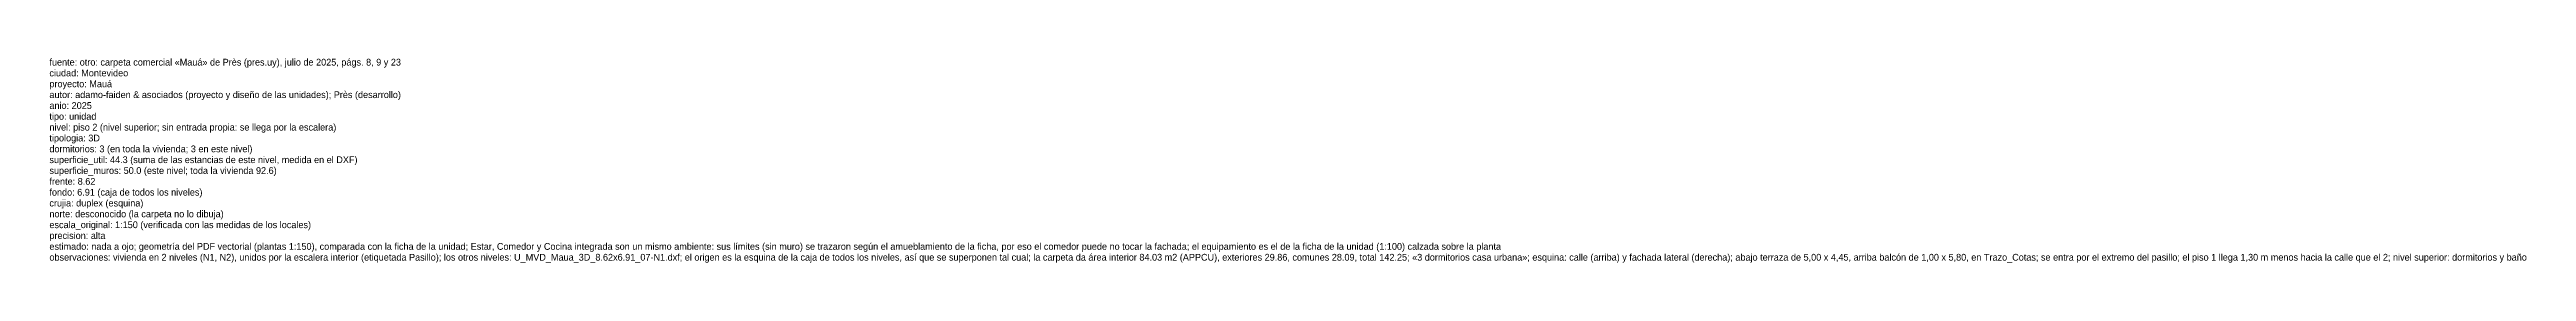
# Model space of a CAD drawing. Header units: metres. Extents: x 0 to 101, y 0 to 7.
# Drawn here: x 10.1 to 101.3, y -0.4 to 7.2 of the extents above; entities that cross this region are included whole.
import ezdxf

# ---------------------------------------------------------------- set-up
doc = ezdxf.new("R2010")
doc.units = ezdxf.units.M
doc.layers.add('Trazo_Datos', color=7, linetype='Continuous')

msp = doc.modelspace()

# ---------------------------------------------------------------- texts
at = {"layer": 'Trazo_Datos'}
for s, p in [('fuente: otro: carpeta comercial «Mauá» de Près (pres.uy), julio de 2025, págs. 8, 9 y 23', (10.12, 6.91)), ('ciudad: Montevideo', (10.12, 6.51)), ('autor: adamo-faiden & asociados (proyecto y diseño de las unidades); Près (desarrollo)', (10.12, 5.71)), ('anio: 2025', (10.12, 5.31)), ('proyecto: Mauá', (10.12, 6.11)), ('tipo: unidad', (10.12, 4.91)), ('nivel: piso 2 (nivel superior; sin entrada propia: se llega por la escalera)', (10.12, 4.51)), ('tipologia: 3D', (10.12, 4.11)), ('dormitorios: 3 (en toda la vivienda; 3 en este nivel)', (10.12, 3.71)), ('frente: 8.62', (10.12, 2.51)), ('superficie_util: 44.3 (suma de las estancias de este nivel, medida en el DXF)', (10.12, 3.31)), ('superficie_muros: 50.0 (este nivel; toda la vivienda 92.6)', (10.12, 2.91)), ('fondo: 6.91 (caja de todos los niveles)', (10.12, 2.11)), ('crujia: duplex (esquina)', (10.12, 1.71)), ('escala_original: 1:150 (verificada con las medidas de los locales)', (10.12, 0.91)), ('norte: desconocido (la carpeta no lo dibuja)', (10.12, 1.31)), ('estimado: nada a ojo; geometría del PDF vectorial (plantas 1:150), comparada con la ficha de la unidad; Estar, Comedor y Cocina integrada son un mismo ambiente: sus límites (sin muro) se trazaron según el amueblamiento de la ficha, por eso el comedor puede no tocar la fachada; el equipamiento es el de la ficha de la unidad (1:100) calzada sobre la planta', (10.12, 0.11)), ('precision: alta', (10.12, 0.51)), ('observaciones: vivienda en 2 niveles (N1, N2), unidos por la escalera interior (etiquetada Pasillo); los otros niveles: U_MVD_Maua_3D_8.62x6.91_07-N1.dxf; el origen es la esquina de la caja de todos los niveles, así que se superponen tal cual; la carpeta da área interior 84.03 m2 (APPCU), exteriores 29.86, comunes 28.09, total 142.25; «3 dormitorios casa urbana»; esquina: calle (arriba) y fachada lateral (derecha); abajo terraza de 5,00 x 4,45, arriba balcón de 1,00 x 5,80, en Trazo_Cotas; se entra por el extremo del pasillo; el piso 1 llega 1,30 m menos hacia la calle que el 2; nivel superior: dormitorios y baño', (10.12, -0.29))]:
    msp.add_text(s, height=0.25, dxfattribs=at).set_placement(p)

doc.saveas('drawing.dxf')
